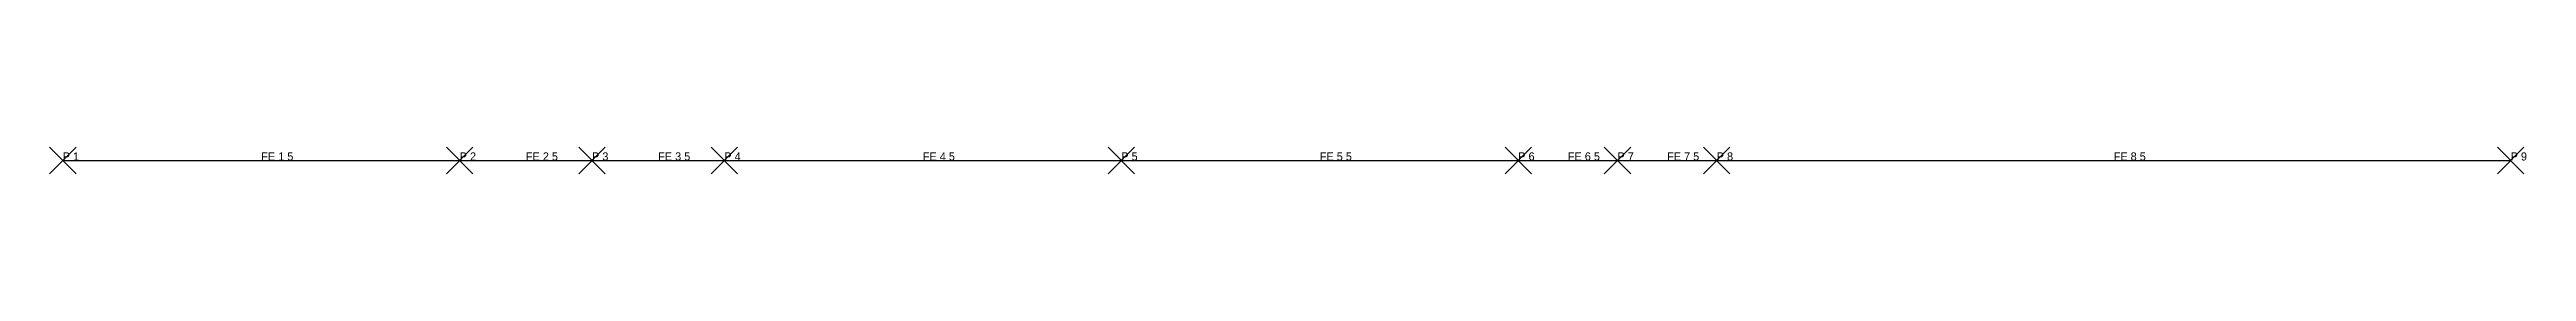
# Model space of a CAD drawing. Extents: x -92 to 186, y -22 to 1.
# Drawn here: x -1 to 186.2, y -1 to 1 of the extents above; entities that cross this region are included whole.
import ezdxf

# ---------------------------------------------------------------- set-up
doc = ezdxf.new("R2010")
doc.units = 0
doc.header["$PDMODE"] = 3
doc.header["$PDSIZE"] = -3
for name, color, linetype in [('Z88EIO', 5, 'CONTINUOUS'), ('Z88KNR', 1, 'CONTINUOUS'), ('Z88NET', 5, 'CONTINUOUS'), ('Z88PKT', 1, 'CONTINUOUS')]:
    doc.layers.add(name, color=color, linetype=linetype)

msp = doc.modelspace()

# ---------------------------------------------------------------- texts
at = {"layer": 'Z88EIO'}
for s, p in [('FE 1 5', (15, 0)), ('FE 2 5', (35, 0)), ('FE 3 5', (45, 0)), ('FE 4 5', (65, 0)), ('FE 5 5', (95, 0)), ('FE 6 5', (113.75, 0)), ('FE 7 5', (121.25, 0)), ('FE 8 5', (155, 0))]:
    msp.add_text(s, height=0.61605, dxfattribs=at).set_placement(p)
at = {"layer": 'Z88KNR'}
for s, p in [('P 1', (0, 0)), ('P 2', (30, 0)), ('P 3', (40, 0)), ('P 4', (50, 0)), ('P 5', (80, 0)), ('P 6', (110, 0)), ('P 7', (117.5, 0)), ('P 8', (125, 0)), ('P 9', (185, 0))]:
    msp.add_text(s, height=0.61605, dxfattribs=at).set_placement(p)

# ---------------------------------------------------------------- linework, layer by layer
at = {"layer": 'Z88NET'}
for p, q in [((0, 0), (30, 0)), ((30, 0), (40, 0)), ((40, 0), (50, 0)), ((50, 0), (80, 0)), ((80, 0), (110, 0)), ((110, 0), (117.5, 0)), ((117.5, 0), (125, 0)), ((125, 0), (185, 0))]:
    msp.add_line(p, q, dxfattribs=at)
at = {"layer": 'Z88PKT'}
for p in [(0, 0), (30, 0), (40, 0), (50, 0), (80, 0), (110, 0), (117.5, 0), (125, 0), (185, 0)]:
    msp.add_point(p, dxfattribs=at)

msp.set_redraw_order([(e.dxf.handle, doc.entitydb.next_handle()) for e in msp.query("TEXT MTEXT ATTDEF DIMENSION ARC_DIMENSION")])  # texts and dimensions are drawn at this point

doc.saveas('drawing.dxf')
